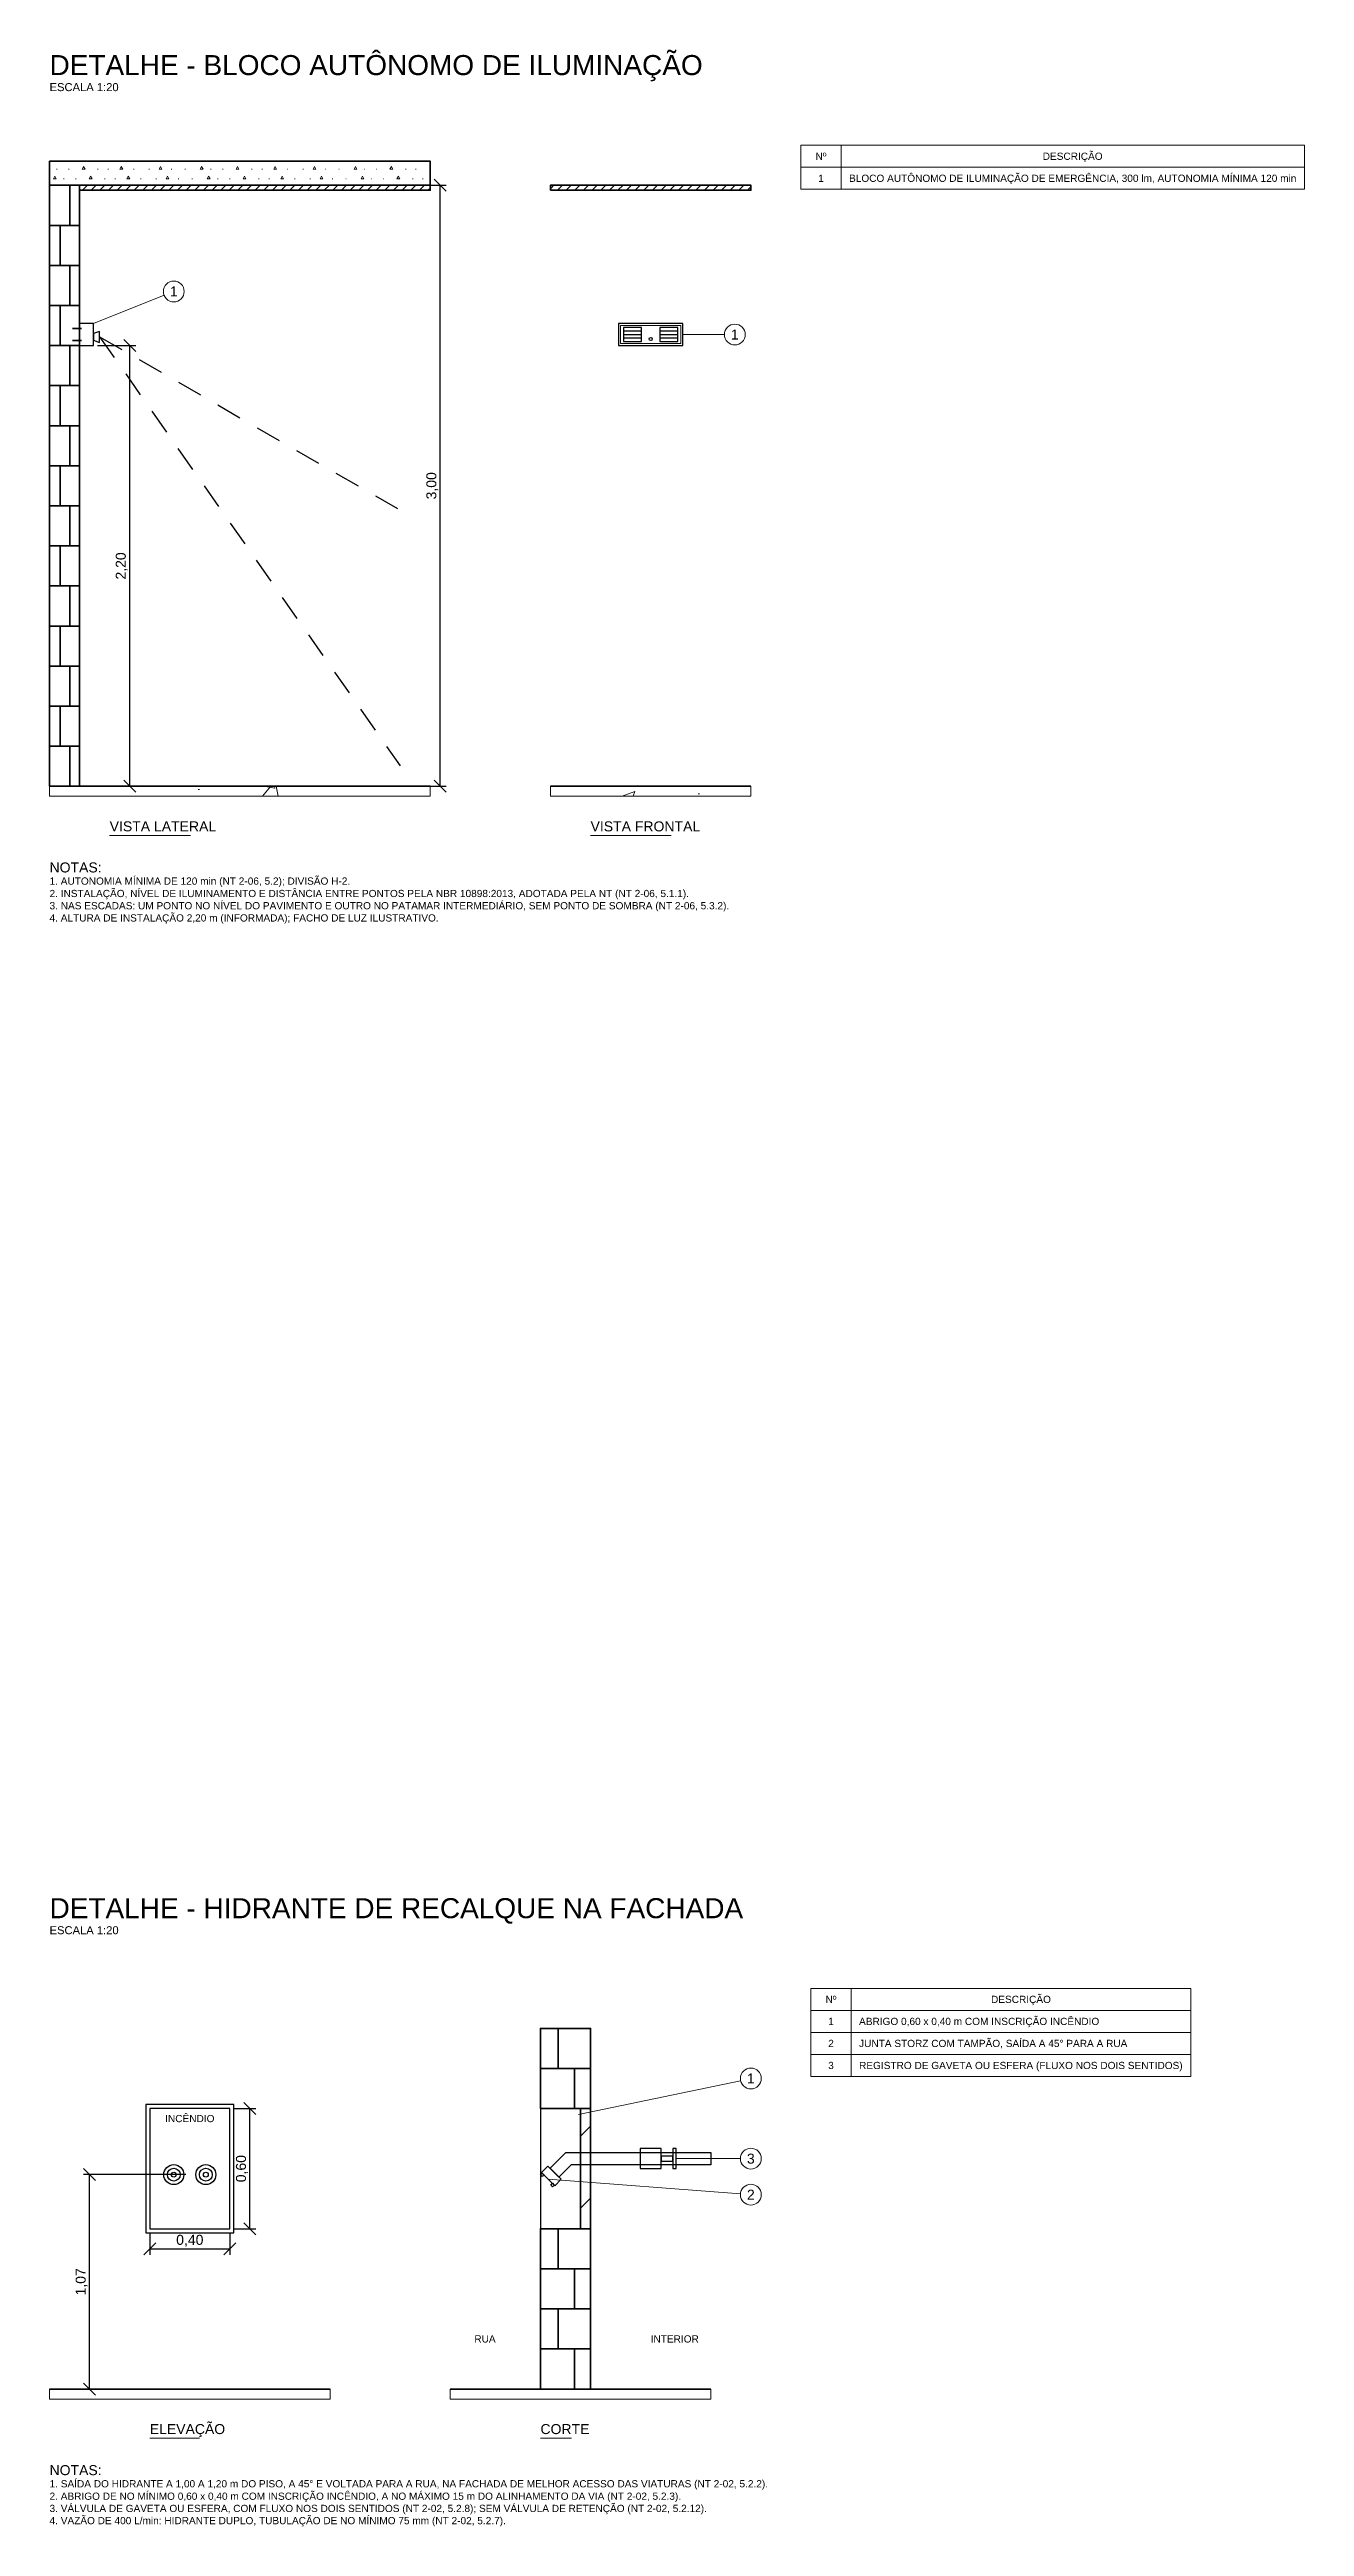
# Model space of a CAD drawing. Header units: metres. Extents: x -0.2 to 25.3, y -0.1 to 29.9.
# Drawn here: x 14 to 20.26, y 9.31 to 21.68 of the extents above; entities that cross this region are included whole.
import ezdxf
from ezdxf.enums import TextEntityAlignment as Align

# ---------------------------------------------------------------- set-up
doc = ezdxf.new("R2010")
doc.units = ezdxf.units.M
doc.header["$LTSCALE"] = 0.1
doc.linetypes.add('DASHED', pattern=[1.524, 1.27, -0.254])
for name, color, linetype, lineweight in [('DETALHE', 7, 'Continuous', 35), ('DETALHE_AUX', 8, 'Continuous', 13), ('DETALHE_COTA', 7, 'Continuous', 13), ('DETALHE_HACH', 8, 'Continuous', 9), ('DETALHE_ILUM', 5, 'Continuous', 25), ('DETALHE_INC', 1, 'Continuous', 25), ('DETALHE_TEXTO', 7, 'Continuous', 13)]:
    doc.layers.add(name, color=color, linetype=linetype, lineweight=lineweight)
doc.styles.add('COSCIP-TEXTO', font='arial.ttf')
doc.dimstyles.new('COSCIP-20', dxfattribs={"dimtxt": 0.05, "dimasz": 2.5, "dimexe": 0.03, "dimexo": 0.02, "dimgap": 0.015, "dimtad": 1, "dimzin": 0, "dimtxsty": 'COSCIP-TEXTO', "dimtsz": 0.03, "dimcen": 2.5, "dimclrd": 7, "dimclre": 7, "dimclrt": 7, "dimazin": 3, "dimtfac": 1, "dimtmove": 0, "dimatfit": 3})

msp = doc.modelspace()

# ---------------------------------------------------------------- texts
at = {"layer": 'DETALHE_INC', "style": 'COSCIP-TEXTO'}
msp.add_text('INCÊNDIO', height=0.036, dxfattribs=at).set_placement((14.7, 11.35), align=Align.MIDDLE_CENTER)
at = {"layer": 'DETALHE_TEXTO', "style": 'COSCIP-TEXTO'}
for s, height, p in [('DETALHE - BLOCO AUTÔNOMO DE ILUMINAÇÃO', 0.1, (14, 21.6)), ('BLOCO AUTÔNOMO DE ILUMINAÇÃO DE EMERGÊNCIA, 300 lm, AUTONOMIA MÍNIMA 120 min', 0.036, (17.99, 21.035)), ('VISTA LATERAL', 0.05, (14.3, 17.8)), ('VISTA FRONTAL', 0.05, (16.7, 17.8)), ('NOTAS:', 0.05, (14, 17.595)), ('2. INSTALAÇÃO, NÍVEL DE ILUMINAMENTO E DISTÂNCIA ENTRE PONTOS PELA NBR 10898:2013, ADOTADA PELA NT (NT 2-06, 5.1.1).', 0.036, (14, 17.465)), ('1. AUTONOMIA MÍNIMA DE 120 min (NT 2-06, 5.2); DIVISÃO H-2.', 0.036, (14, 17.527)), ('4. ALTURA DE INSTALAÇÃO 2,20 m (INFORMADA); FACHO DE LUZ ILUSTRATIVO.', 0.036, (14, 17.343)), ('3. NAS ESCADAS: UM PONTO NO NÍVEL DO PAVIMENTO E OUTRO NO PATAMAR INTERMEDIÁRIO, SEM PONTO DE SOMBRA (NT 2-06, 5.3.2).', 0.036, (14, 17.404)), ('DETALHE - HIDRANTE DE RECALQUE NA FACHADA', 0.1, (14, 12.4)), ('ABRIGO 0,60 x 0,40 m COM INSCRIÇÃO INCÊNDIO', 0.036, (18.04, 11.835)), ('JUNTA STORZ COM TAMPÃO, SAÍDA A 45° PARA A RUA', 0.036, (18.04, 11.725)), ('REGISTRO DE GAVETA OU ESFERA (FLUXO NOS DOIS SENTIDOS)', 0.036, (18.04, 11.615)), ('RUA', 0.036, (16.12, 10.25)), ('INTERIOR', 0.036, (17, 10.25)), ('ELEVAÇÃO', 0.05, (14.5, 9.8)), ('CORTE', 0.05, (16.45, 9.8)), ('1. SAÍDA DO HIDRANTE A 1,00 A 1,20 m DO PISO, A 45° E VOLTADA PARA A RUA, NA FACHADA DE MELHOR ACESSO DAS VIATURAS (NT 2-02, 5.2.2).', 0.036, (14, 9.527)), ('NOTAS:', 0.05, (14, 9.595)), ('3. VÁLVULA DE GAVETA OU ESFERA, COM FLUXO NOS DOIS SENTIDOS (NT 2-02, 5.2.8); SEM VÁLVULA DE RETENÇÃO (NT 2-02, 5.2.12).', 0.036, (14, 9.404)), ('2. ABRIGO DE NO MÍNIMO 0,60 x 0,40 m COM INSCRIÇÃO INCÊNDIO, A NO MÁXIMO 15 m DO ALINHAMENTO DA VIA (NT 2-02, 5.2.3).', 0.036, (14, 9.465)), ('4. VAZÃO DE 400 L/min: HIDRANTE DUPLO, TUBULAÇÃO DE NO MÍNIMO 75 mm (NT 2-02, 5.2.7).', 0.036, (14, 9.343))]:
    msp.add_text(s, height=height, dxfattribs=at).set_placement(p, align=Align.MIDDLE_LEFT)
at = {"layer": 'DETALHE_TEXTO', "color": 8, "style": 'COSCIP-TEXTO'}
for p in [(14, 21.49), (14, 12.29)]:
    msp.add_text('ESCALA 1:20', height=0.04, dxfattribs=at).set_placement(p, align=Align.MIDDLE_LEFT)
at = {"layer": 'DETALHE_TEXTO', "style": 'COSCIP-TEXTO'}
for s, height, p in [('Nº', 0.036, (17.85, 21.145)), ('DESCRIÇÃO', 0.036, (19.106, 21.145)), ('1', 0.036, (17.85, 21.035)), ('1', 0.05, (14.62, 20.47)), ('1', 0.05, (17.42, 20.255)), ('Nº', 0.036, (17.9, 11.945)), ('DESCRIÇÃO', 0.036, (18.848, 11.945)), ('1', 0.036, (17.9, 11.835)), ('3', 0.036, (17.9, 11.615)), ('2', 0.036, (17.9, 11.725)), ('1', 0.05, (17.5, 11.55)), ('3', 0.05, (17.5, 11.15)), ('2', 0.05, (17.5, 10.97))]:
    msp.add_text(s, height=height, dxfattribs=at).set_placement(p, align=Align.MIDDLE_CENTER)

# ---------------------------------------------------------------- dimensions: what is measured, and where the dimension line sits
at = {"layer": 'DETALHE_COTA'}
for base, p1, p2 in [((15.95, 18), (15.85, 18), (15.85, 21)), ((14.4, 18), (14.4, 18), (14.22, 20.2)), ((15, 10.8), (14.9, 10.8), (14.9, 11.4)), ((14.2, 10), (14.2, 10), (14.7, 11.07))]:
    msp.add_linear_dim(base=base, p1=p1, p2=p2, angle=90, dimstyle='COSCIP-20', dxfattribs=at).render()
msp.add_linear_dim(base=(14.5, 10.7), p1=(14.5, 10.8), p2=(14.9, 10.8), dimstyle='COSCIP-20', dxfattribs=at).render()

# ---------------------------------------------------------------- hatches: boundary and pattern name
at = {"layer": 'DETALHE_HACH'}
h = msp.add_hatch(dxfattribs=at)
h.set_pattern_fill('ANSI31', color=8, scale=0.0096)
h.paths.add_polyline_path([(14.15, 20.975), (15.9, 20.975), (15.9, 21), (14.15, 21)])
h = msp.add_hatch(dxfattribs=at)
h.set_pattern_fill('ANSI31', color=8, scale=0.0096)
h.paths.add_polyline_path([(16.5, 20.975), (17.5, 20.975), (17.5, 21), (16.5, 21)])
h = msp.add_hatch(dxfattribs=at)
h.set_pattern_fill('AR-CONC', color=8, scale=0.0064)
h.paths.add_polyline_path([(14, 17.95), (15.9, 17.95), (15.9, 18), (14, 18)])
h = msp.add_hatch(dxfattribs=at)
h.set_pattern_fill('AR-CONC', color=8, scale=0.0064)
h.paths.add_polyline_path([(16.5, 17.95), (17.5, 17.95), (17.5, 18), (16.5, 18)])
h = msp.add_hatch(dxfattribs=at)
h.set_pattern_fill('ANSI31', color=8, scale=0.08)
h.paths.add_polyline_path([(16.65, 10.8), (16.7, 10.8), (16.7, 11.4), (16.65, 11.4)])
h = msp.add_hatch(dxfattribs=at)
h.set_pattern_fill('AR-CONC', color=8, scale=0.0064)
h.paths.add_polyline_path([(14, 9.95), (15.4, 9.95), (15.4, 10), (14, 10)])
h = msp.add_hatch(dxfattribs=at)
h.set_pattern_fill('AR-CONC', color=8, scale=0.0064)
h.paths.add_polyline_path([(16, 9.95), (17.3, 9.95), (17.3, 10), (16, 10)])

# ---------------------------------------------------------------- linework, layer by layer
at = {"layer": 'DETALHE'}
for p, q in [((14.102, 20.8), (14.102, 21)), ((14, 20.8), (14.15, 20.8)), ((14.053, 20.6), (14.053, 20.8)), ((14, 20.6), (14.15, 20.6)), ((14.102, 20.4), (14.102, 20.6)), ((14, 20.4), (14.15, 20.4)), ((14.053, 20.2), (14.053, 20.4)), ((14.115, 20.285), (14.16, 20.285)), ((14, 20.2), (14.15, 20.2)), ((14.102, 20), (14.102, 20.2)), ((14.115, 20.225), (14.16, 20.225)), ((14, 20), (14.15, 20)), ((14.053, 19.8), (14.053, 20)), ((14, 19.8), (14.15, 19.8)), ((14.102, 19.6), (14.102, 19.8)), ((14, 19.6), (14.15, 19.6)), ((14.053, 19.4), (14.053, 19.6)), ((14, 19.4), (14.15, 19.4)), ((14.102, 19.2), (14.102, 19.4)), ((14, 19.2), (14.15, 19.2)), ((14.053, 19), (14.053, 19.2)), ((14, 19), (14.15, 19)), ((14.102, 18.8), (14.102, 19)), ((14, 18.8), (14.15, 18.8)), ((14.053, 18.6), (14.053, 18.8)), ((14, 18.6), (14.15, 18.6)), ((14.102, 18.4), (14.102, 18.6)), ((14, 18.4), (14.15, 18.4)), ((14.053, 18.2), (14.053, 18.4)), ((14, 18.2), (14.15, 18.2)), ((14.102, 18), (14.102, 18.2)), ((14, 18), (15.9, 18)), ((16.5, 18), (17.5, 18)), ((16.538, 11.6), (16.538, 11.8)), ((16.45, 11.6), (16.7, 11.6)), ((16.62, 11.4), (16.62, 11.6)), ((16.538, 10.6), (16.538, 10.8)), ((16.45, 10.6), (16.7, 10.6)), ((16.62, 10.4), (16.62, 10.6)), ((16.45, 10.4), (16.7, 10.4)), ((16.538, 10.2), (16.538, 10.4)), ((16.45, 10.2), (16.7, 10.2)), ((16.62, 10), (16.62, 10.2)), ((14, 10), (15.4, 10)), ((16, 10), (17.3, 10))]:
    msp.add_line(p, q, dxfattribs=at)
for points in [[(14, 21), (15.9, 21), (15.9, 21.12), (14, 21.12)], [(14, 18), (14.15, 18), (14.15, 21), (14, 21)], [(14.15, 20.975), (15.9, 20.975), (15.9, 21), (14.15, 21)], [(16.5, 20.975), (17.5, 20.975), (17.5, 21), (16.5, 21)], [(16.45, 11.4), (16.7, 11.4), (16.7, 11.8), (16.45, 11.8)], [(16.65, 10.8), (16.7, 10.8), (16.7, 11.4), (16.65, 11.4)], [(16.45, 10), (16.7, 10), (16.7, 10.8), (16.45, 10.8)]]:
    msp.add_lwpolyline(points, close=True, dxfattribs=at)
at = {"layer": 'DETALHE_AUX'}
for p, q in [((14.22, 20.31), (14.572, 20.451)), ((17.16, 20.255), (17.368, 20.255)), ((14.3, 17.755), (14.703, 17.755)), ((16.7, 17.755), (17.103, 17.755)), ((16.64, 11.37), (17.449, 11.539)), ((17.127, 11.15), (17.448, 11.15)), ((16.488, 11.048), (17.448, 10.974)), ((14.5, 9.755), (14.748, 9.755)), ((16.45, 9.755), (16.605, 9.755))]:
    msp.add_line(p, q, dxfattribs=at)
for points in [[(16.85, 20.21), (17.15, 20.21), (17.15, 20.3), (16.85, 20.3)], [(14, 17.95), (15.9, 17.95), (15.9, 18), (14, 18)], [(16.5, 17.95), (17.5, 17.95), (17.5, 18), (16.5, 18)], [(14, 9.95), (15.4, 9.95), (15.4, 10), (14, 10)], [(16, 9.95), (17.3, 9.95), (17.3, 10), (16, 10)]]:
    msp.add_lwpolyline(points, close=True, dxfattribs=at)
at = {"layer": 'DETALHE_HACH'}
for p, q in [((14.035, 21.08), (14.038, 21.08)), ((14.07, 21.032), (14.073, 21.032)), ((14.095, 21.08), (14.098, 21.08)), ((14.13, 21.032), (14.133, 21.032)), ((14.24, 21.08), (14.243, 21.08)), ((14.275, 21.032), (14.278, 21.032)), ((14.291, 21.08), (14.294, 21.08)), ((14.326, 21.032), (14.329, 21.032)), ((14.419, 21.08), (14.422, 21.08)), ((14.454, 21.032), (14.457, 21.032)), ((14.496, 21.08), (14.499, 21.08)), ((14.531, 21.032), (14.534, 21.032)), ((14.607, 21.08), (14.61, 21.08)), ((14.642, 21.032), (14.645, 21.032)), ((14.675, 21.08), (14.678, 21.08)), ((14.71, 21.032), (14.713, 21.032)), ((14.803, 21.08), (14.806, 21.08)), ((14.838, 21.032), (14.841, 21.032)), ((14.863, 21.08), (14.866, 21.08)), ((14.898, 21.032), (14.901, 21.032)), ((15.008, 21.08), (15.011, 21.08)), ((15.043, 21.032), (15.046, 21.032)), ((15.059, 21.08), (15.062, 21.08)), ((15.094, 21.032), (15.097, 21.032)), ((15.187, 21.08), (15.19, 21.08)), ((15.222, 21.032), (15.225, 21.032)), ((15.264, 21.08), (15.267, 21.08)), ((15.299, 21.032), (15.302, 21.032)), ((15.375, 21.08), (15.378, 21.08)), ((15.41, 21.032), (15.413, 21.032)), ((15.443, 21.08), (15.446, 21.08)), ((15.478, 21.032), (15.481, 21.032)), ((15.571, 21.08), (15.574, 21.08)), ((15.606, 21.032), (15.609, 21.032)), ((15.631, 21.08), (15.634, 21.08)), ((15.666, 21.032), (15.669, 21.032)), ((15.776, 21.08), (15.779, 21.08)), ((15.811, 21.032), (15.814, 21.032)), ((15.827, 21.08), (15.83, 21.08)), ((15.862, 21.032), (15.865, 21.032))]:
    msp.add_line(p, q, dxfattribs=at)
for points in [[(14.019, 21.032), (14.033, 21.032), (14.026, 21.045)], [(14.163, 21.08), (14.177, 21.08), (14.17, 21.093)], [(14.198, 21.032), (14.212, 21.032), (14.205, 21.045)], [(14.351, 21.08), (14.365, 21.08), (14.358, 21.093)], [(14.386, 21.032), (14.4, 21.032), (14.393, 21.045)], [(14.547, 21.08), (14.561, 21.08), (14.554, 21.093)], [(14.582, 21.032), (14.596, 21.032), (14.589, 21.045)], [(14.752, 21.08), (14.766, 21.08), (14.759, 21.093)], [(14.787, 21.032), (14.801, 21.032), (14.794, 21.045)], [(14.931, 21.08), (14.945, 21.08), (14.938, 21.093)], [(14.966, 21.032), (14.98, 21.032), (14.973, 21.045)], [(15.119, 21.08), (15.133, 21.08), (15.126, 21.093)], [(15.154, 21.032), (15.168, 21.032), (15.161, 21.045)], [(15.315, 21.08), (15.329, 21.08), (15.322, 21.093)], [(15.35, 21.032), (15.364, 21.032), (15.357, 21.045)], [(15.52, 21.08), (15.534, 21.08), (15.527, 21.093)], [(15.555, 21.032), (15.569, 21.032), (15.562, 21.045)], [(15.699, 21.08), (15.713, 21.08), (15.706, 21.093)], [(15.734, 21.032), (15.748, 21.032), (15.741, 21.045)]]:
    msp.add_lwpolyline(points, close=True, dxfattribs=at)
at = {"layer": 'DETALHE_ILUM', "linetype": 'DASHED'}
for q in [(15.75, 18.102), (15.75, 19.378)]:
    msp.add_line((14.25, 20.244), q, dxfattribs=at)
at = {"layer": 'DETALHE_ILUM'}
for p, q in [((16.87, 20.273), (16.95, 20.273)), ((16.87, 20.255), (16.95, 20.255)), ((16.87, 20.238), (16.95, 20.238)), ((17.05, 20.273), (17.13, 20.273)), ((17.05, 20.255), (17.13, 20.255)), ((17.05, 20.238), (17.13, 20.238))]:
    msp.add_line(p, q, dxfattribs=at)
for points in [[(14.15, 20.2), (14.22, 20.2), (14.22, 20.31), (14.15, 20.31)], [(16.84, 20.2), (17.16, 20.2), (17.16, 20.31), (16.84, 20.31)], [(16.865, 20.22), (16.955, 20.22), (16.955, 20.29), (16.865, 20.29)], [(17.045, 20.22), (17.135, 20.22), (17.135, 20.29), (17.045, 20.29)], [(14.22, 20.227), (14.25, 20.216), (14.25, 20.271), (14.22, 20.261)]]:
    msp.add_lwpolyline(points, close=True, dxfattribs=at)
msp.add_circle((17, 20.233), 0.008, dxfattribs=at)
at = {"layer": 'DETALHE_INC'}
for points in [[(14.48, 10.78), (14.92, 10.78), (14.92, 11.42), (14.48, 11.42)], [(14.5, 10.8), (14.9, 10.8), (14.9, 11.4), (14.5, 11.4)], [(16.45, 10.8), (16.65, 10.8), (16.65, 11.4), (16.45, 11.4)], [(16.603, 11.119), (16.542, 11.058), (16.498, 11.102), (16.577, 11.181), (17.3, 11.181), (17.3, 11.119), (16.603, 11.119)], [(16.948, 11.1), (17.052, 11.1), (17.052, 11.2), (16.948, 11.2)], [(17.052, 11.138), (17.111, 11.138), (17.111, 11.162), (17.052, 11.162)], [(17.111, 11.1), (17.127, 11.1), (17.127, 11.2), (17.111, 11.2)], [(16.467, 11.07), (16.458, 11.061), (16.45, 11.07), (16.458, 11.078)], [(16.553, 11.047), (16.521, 11.015), (16.455, 11.081), (16.487, 11.113)], [(16.518, 11.018), (16.51, 11.01), (16.501, 11.018), (16.51, 11.027)]]:
    msp.add_lwpolyline(points, close=True, dxfattribs=at)
for centre, radius in [((14.62, 11.07), 0.05), ((14.62, 11.07), 0.032), ((14.62, 11.07), 0.012), ((14.78, 11.07), 0.05), ((14.78, 11.07), 0.032), ((14.78, 11.07), 0.012)]:
    msp.add_circle(centre, radius, dxfattribs=at)
at = {"layer": 'DETALHE_TEXTO'}
for p, q in [((17.95, 20.98), (17.95, 21.2)), ((17.75, 21.09), (20.263, 21.09)), ((18, 11.56), (18, 12)), ((17.8, 11.89), (19.695, 11.89)), ((17.8, 11.78), (19.695, 11.78)), ((17.8, 11.67), (19.695, 11.67))]:
    msp.add_line(p, q, dxfattribs=at)
for points in [[(17.75, 20.98), (20.263, 20.98), (20.263, 21.2), (17.75, 21.2)], [(17.8, 11.56), (19.695, 11.56), (19.695, 12), (17.8, 12)]]:
    msp.add_lwpolyline(points, close=True, dxfattribs=at)
for centre in [(14.62, 20.47), (17.42, 20.255), (17.5, 11.55), (17.5, 11.15), (17.5, 10.97)]:
    msp.add_circle(centre, 0.052, dxfattribs=at)

msp.set_redraw_order([(e.dxf.handle, doc.entitydb.next_handle()) for e in msp.query("TEXT MTEXT ATTDEF DIMENSION ARC_DIMENSION")])  # texts and dimensions are drawn at this point

doc.saveas('drawing.dxf')
